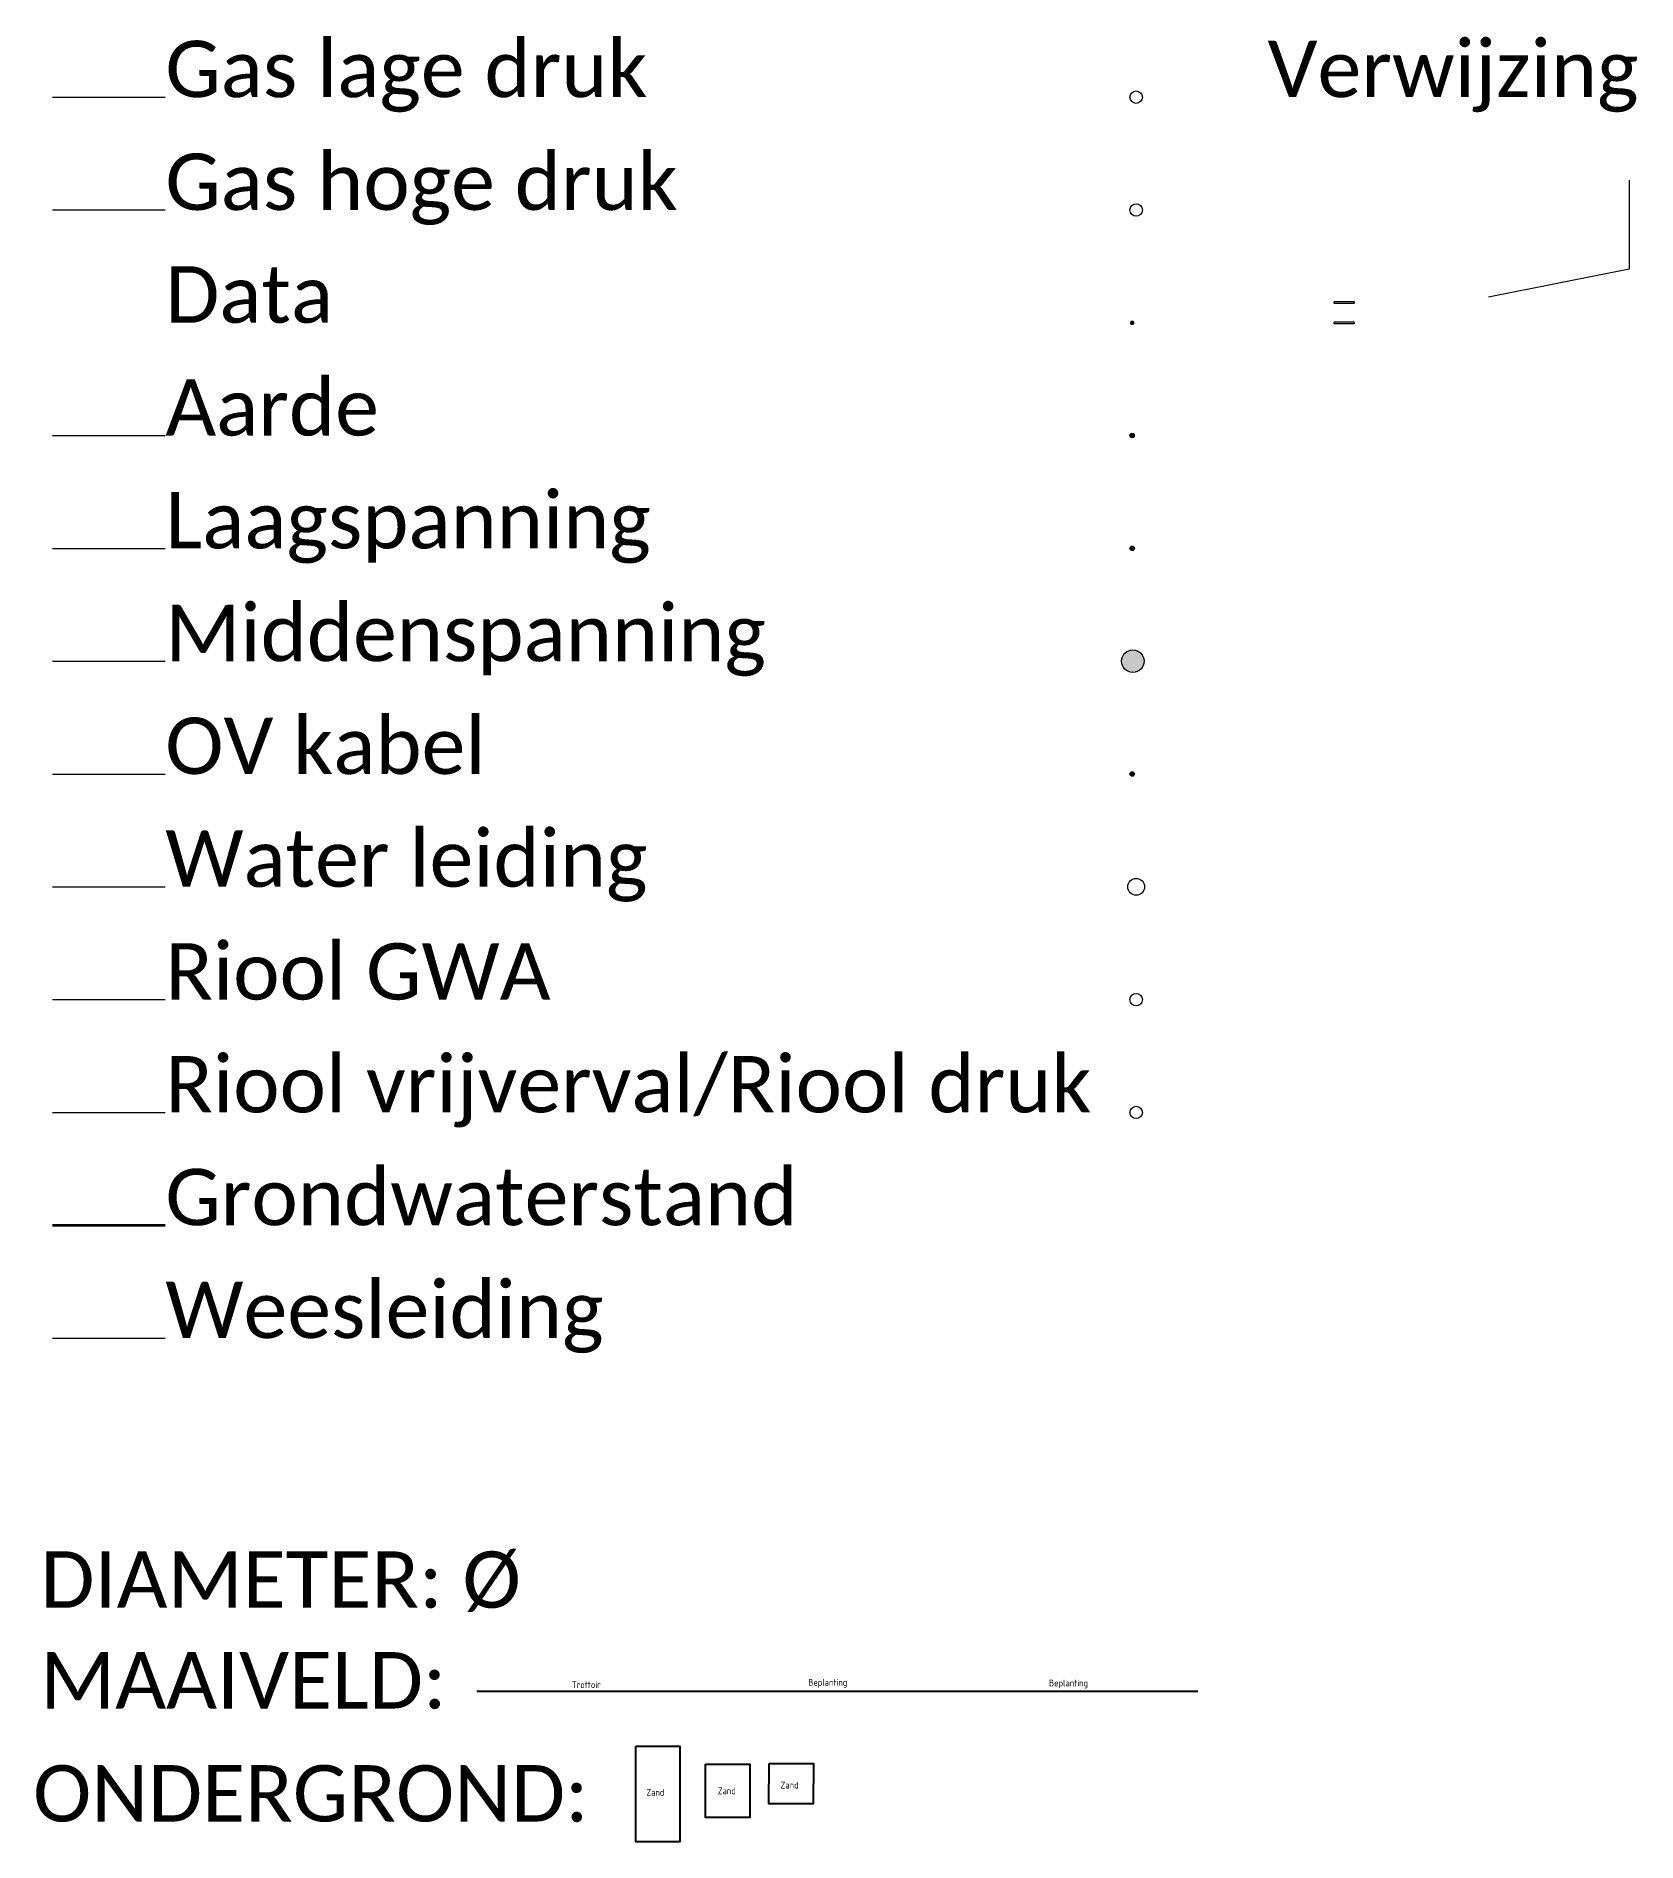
# Model space of a CAD drawing. Header units: metres. Extents: x 194652 to 194707, y 433581 to 433713.
# Drawn here: x 194686.48 to 194700.67, y 433662.83 to 433678.83 of the extents above; entities that cross this region are included whole.
import ezdxf
from ezdxf.lldxf.tags import DXFTag

# ---------------------------------------------------------------- set-up
doc = ezdxf.new("R2010")
doc.units = ezdxf.units.M
for name, pattern in [('DASHEDX2', [38.1, 25.4, -12.7]), ('KL-WEESLEIDING-SO', [8.25, 0.25, -8]), ('RI-GWA-SO', [18.45, 6, -1.8, 1.75, -1.8, 1.75, -1.8, 1.75, -1.8]), ('RI-OVERIG-SO', [17, 5, -2, 2, -2, 0, -2, 2, -2])]:
    doc.linetypes.add(name, pattern=pattern)
for name, color, linetype, lineweight in [('B-OI-KL-DATA-G', 90, 'KL-DATA-SO', 18), ('B-OI-KL-ET_AARDING-G', 7, 'KL-AARDING-SO', 18), ('B-OI-KL-ET_LS-G', 190, 'KL-LS-SO', 18), ('B-OI-KL-ET_MS-G', 130, 'KL-MS-SO', 18), ('B-OI-KL-GAS_HD-G', 30, 'KL-GAS_HD-SO', 18), ('B-OI-KL-GAS_LD-G', 50, 'KL-GAS_LD-SO', 18), ('B-OI-KL-WATER-G', 170, 'KL-WATER-SO', 18), ('B-OI-KL-WEESLEIDING-G', 130, 'KL-WEESLEIDING-SO', 18), ('B-OI-OV-KABEL-G', 190, 'OV-KABEL-SO', 18), ('B-OI-RI-GWA-G', 30, 'RI-GWA-SO', 18), ('B-OI-RI-VRIJVERVAL-G', 210, 'RI-OVERIG-SO', 18), ('N-OI-GW-HOOGTE_GRONDWATERSTAND-G', 170, 'Continuous', 35)]:
    doc.layers.add(name, color=color, linetype=linetype, lineweight=lineweight)
doc.layers.add('KADER', color=7, linetype='Continuous')
doc.layers.add('X-XX-AL-HULPLIJN-G', color=7, linetype='Continuous', lineweight=18, plot=False)
doc.styles.add('HDB', font='isocp.shx', dxfattribs={"height": 1.25})
doc.styles.add('Legend', font='calibri.ttf')
doc.styles.get("Standard").update_dxf_attribs({"font": 'isocp.shx'})
tags = doc.linetypes.add('KL-AARDING-SO', pattern='A,4,-1,[103,NLCS.SHX,S=0.75,R=0,X=0,Y=0],-1,4,-1,["A",Standard,S=1,R=0,X=0,Y=-0.5],-2', length=13).pattern_tags.tags
tags[18] = DXFTag(74, 10)
tags = doc.linetypes.add('KL-DATA-SO', pattern='A,4,-1,[101,NLCS.SHX,S=0.5,R=0,X=0,Y=0],-1,4,-1,["D",Standard,S=1,R=0,X=-0.25,Y=-0.5],-1.5', length=12.5).pattern_tags.tags
tags[18] = DXFTag(74, 10)
tags = doc.linetypes.add('KL-GAS_HD-SO', pattern='A,4,-1,[69,NLCS.SHX,S=0.5,R=0,X=0,Y=0],-1,4,-1,["H",Standard,S=1,R=0,X=0,Y=-0.5],-2', length=13).pattern_tags.tags
tags[18] = DXFTag(74, 10)
tags = doc.linetypes.add('KL-GAS_LD-SO', pattern='A,4,-1,[69,NLCS.SHX,S=0.5,R=0,X=0,Y=0],-1,4,-1,["L",Standard,S=1,R=0,X=0.25,Y=-0.5],-2', length=13).pattern_tags.tags
tags[18] = DXFTag(74, 10)
tags = doc.linetypes.add('KL-LS-SO', pattern='A,4,-1,[103,NLCS.SHX,S=0.75,R=0,X=0,Y=0],-1,4,-1,["L",Standard,S=1,R=0,X=0,Y=-0.5],-2', length=13).pattern_tags.tags
tags[18] = DXFTag(74, 10)
tags = doc.linetypes.add('KL-MS-SO', pattern='A,4,-1,[103,NLCS.SHX,S=0.75,R=0,X=0,Y=0],-1,4,-1,["M",Standard,S=1,R=0,X=0,Y=-0.5],-2', length=13).pattern_tags.tags
tags[18] = DXFTag(74, 10)
doc.linetypes.add('KL-WATER-SO', pattern='A,7,-0.5,[168,NLCS.SHX,S=0.75,R=0,X=0.75,Y=0],-2', length=9.5)
tags = doc.linetypes.add('OV-KABEL-SO', pattern='A,4,-1,[103,NLCS.SHX,S=0.75,R=0,X=0,Y=0],-1,4,-1.5,["0V",Standard,S=1,R=0,X=0,Y=-0.5],-3', length=14.5).pattern_tags.tags
tags[18] = DXFTag(74, 10)

msp = doc.modelspace()

# ---------------------------------------------------------------- texts
at = {"style": 'Legend'}
for s, p in [('Gas lage druk', (194687.628, 433678.292)), ('Verwijzing', (194697.398, 433678.292)), ('Gas hoge druk', (194687.628, 433677.292)), ('Data', (194687.628, 433676.292)), ('Aarde', (194687.628, 433675.292)), ('Laagspanning', (194687.628, 433674.292)), ('Middenspanning', (194687.628, 433673.292)), ('OV kabel', (194687.628, 433672.292)), ('Water leiding', (194687.628, 433671.292)), ('Riool GWA', (194687.628, 433670.292)), ('Riool vrijverval/Riool druk', (194687.628, 433669.292)), ('Grondwaterstand', (194687.628, 433668.292)), ('Weesleiding', (194687.628, 433667.292)), ('DIAMETER: Ø ', (194686.521, 433664.901)), ('MAAIVELD: ', (194686.518, 433664.008)), ('ONDERGROND: ', (194686.456, 433663.006))]:
    msp.add_text(s, height=0.5, dxfattribs=at).set_placement(p)
at = {"layer": 'KADER', "lineweight": -3, "char_height": 0.06, "attachment_point": 1, "style": 'HDB'}
for s, width, insert in [('Trottoir', 0.06, (194691.232, 433664.249)), ('Beplanting', 0.1618, (194693.326, 433664.27)), ('Beplanting', 0.1618, (194695.46, 433664.264)), ('Zand', 0.1618, (194691.892, 433663.295)), ('Zand', 0.1618, (194692.525, 433663.308)), ('Zand', 0.1618, (194693.081, 433663.359))]:
    msp.add_mtext_dynamic_manual_height_columns(s, width=width, gutter_width=6.25, heights=[0], dxfattribs=dict(at, insert=insert))

# ---------------------------------------------------------------- hatches: boundary and pattern name
at = {"layer": 'B-OI-KL-DATA-G'}
h = msp.add_hatch(color=256, dxfattribs=at)
h.dxf.hatch_style = 1
h.paths.add_polyline_path([(194696.218, 433676.292, 1), (194696.178, 433676.292, 1)])
at = {"layer": 'B-OI-KL-ET_AARDING-G'}
h = msp.add_hatch(color=256, dxfattribs=at)
h.dxf.hatch_style = 1
h.paths.add_polyline_path([(194696.218, 433675.292, 1), (194696.178, 433675.292, 1)])
at = {"layer": 'B-OI-KL-ET_LS-G'}
h = msp.add_hatch(color=256, dxfattribs=at)
h.dxf.hatch_style = 1
h.paths.add_polyline_path([(194696.218, 433674.292, 1), (194696.178, 433674.292, 1)])
at = {"layer": 'B-OI-KL-ET_MS-G'}
h = msp.add_hatch(color=256, dxfattribs=at)
h.dxf.hatch_style = 1
h.paths.add_polyline_path([(194696.103, 433673.292, 1), (194696.303, 433673.292, 1)])
at = {"layer": 'B-OI-OV-KABEL-G'}
h = msp.add_hatch(color=256, dxfattribs=at)
h.dxf.hatch_style = 1
h.paths.add_polyline_path([(194696.218, 433672.292, 1), (194696.178, 433672.292, 1)])

# ---------------------------------------------------------------- linework, layer by layer
msp.add_lwpolyline([(194690.389, 433664.161), (194696.781, 433664.161)])
for points in [[(194691.797, 433663.674), (194692.189, 433663.674), (194692.189, 433662.826), (194691.797, 433662.826)], [(194692.417, 433663.516), (194692.809, 433663.516), (194692.809, 433663.042), (194692.417, 433663.042)], [(194692.98, 433663.522), (194693.372, 433663.522), (194693.369, 433663.163), (194692.977, 433663.163)]]:
    msp.add_lwpolyline(points, close=True)
at = {"layer": 'B-OI-KL-ET_AARDING-G', "linetype": 'Continuous'}
msp.add_lwpolyline([(194686.628, 433675.292), (194687.628, 433675.292)], dxfattribs=at)
msp.add_circle((194696.198, 433675.292), 0.02, dxfattribs=at)
at = {"layer": 'B-OI-KL-ET_LS-G', "linetype": 'Continuous'}
msp.add_lwpolyline([(194697.989, 433676.467), (194698.164, 433676.467, 1), (194698.164, 433676.477), (194697.989, 433676.477, 1)], format="xyb", close=True, dxfattribs=at)
msp.add_lwpolyline([(194686.628, 433674.292), (194687.628, 433674.292)], dxfattribs=at)
msp.add_circle((194696.198, 433674.292), 0.02, dxfattribs=at)
at = {"layer": 'B-OI-KL-ET_MS-G', "linetype": 'Continuous'}
msp.add_lwpolyline([(194697.989, 433676.287), (194698.164, 433676.287, 1), (194698.164, 433676.297), (194697.989, 433676.297, 1)], format="xyb", close=True, dxfattribs=at)
msp.add_lwpolyline([(194686.628, 433673.292), (194687.628, 433673.292)], dxfattribs=at)
msp.add_circle((194696.203, 433673.292), 0.1, dxfattribs=at)
at = {"layer": 'B-OI-KL-GAS_HD-G', "linetype": 'Continuous'}
msp.add_lwpolyline([(194686.628, 433677.292), (194687.628, 433677.292)], dxfattribs=at)
msp.add_circle((194696.233, 433677.292), 0.055, dxfattribs=at)
at = {"layer": 'B-OI-KL-GAS_LD-G', "linetype": 'Continuous'}
msp.add_lwpolyline([(194686.628, 433678.292), (194687.628, 433678.292)], dxfattribs=at)
msp.add_circle((194696.233, 433678.292), 0.055, dxfattribs=at)
at = {"layer": 'B-OI-KL-WATER-G', "linetype": 'Continuous'}
msp.add_lwpolyline([(194686.628, 433671.292), (194687.628, 433671.292)], dxfattribs=at)
msp.add_circle((194696.233, 433671.292), 0.075, dxfattribs=at)
at = {"layer": 'B-OI-KL-WEESLEIDING-G', "linetype": 'Continuous'}
msp.add_lwpolyline([(194686.628, 433667.292), (194687.628, 433667.292)], dxfattribs=at)
at = {"layer": 'B-OI-OV-KABEL-G', "linetype": 'Continuous'}
msp.add_lwpolyline([(194686.628, 433672.292), (194687.628, 433672.292)], dxfattribs=at)
msp.add_circle((194696.198, 433672.292), 0.02, dxfattribs=at)
at = {"layer": 'B-OI-RI-GWA-G', "linetype": 'Continuous'}
msp.add_lwpolyline([(194686.628, 433670.292), (194687.628, 433670.292)], dxfattribs=at)
msp.add_circle((194696.233, 433670.292), 0.055, dxfattribs=at)
at = {"layer": 'B-OI-RI-VRIJVERVAL-G', "linetype": 'Continuous'}
msp.add_lwpolyline([(194686.628, 433669.292), (194687.628, 433669.292)], dxfattribs=at)
msp.add_circle((194696.233, 433669.292), 0.055, dxfattribs=at)
at = {"layer": 'N-OI-GW-HOOGTE_GRONDWATERSTAND-G', "linetype": 'Continuous'}
msp.add_lwpolyline([(194686.628, 433668.292), (194687.628, 433668.292)], dxfattribs=at)
at = {"layer": 'X-XX-AL-HULPLIJN-G', "color": 253, "linetype": 'DASHEDX2', "ltscale": 0.05}
msp.add_lwpolyline([(194700.602, 433677.557), (194700.602, 433676.767), (194699.1, 433676.467)], dxfattribs=at)

msp.set_redraw_order([(e.dxf.handle, doc.entitydb.next_handle()) for e in msp.query("TEXT MTEXT ATTDEF DIMENSION ARC_DIMENSION")])  # texts and dimensions are drawn at this point

doc.saveas('drawing.dxf')
